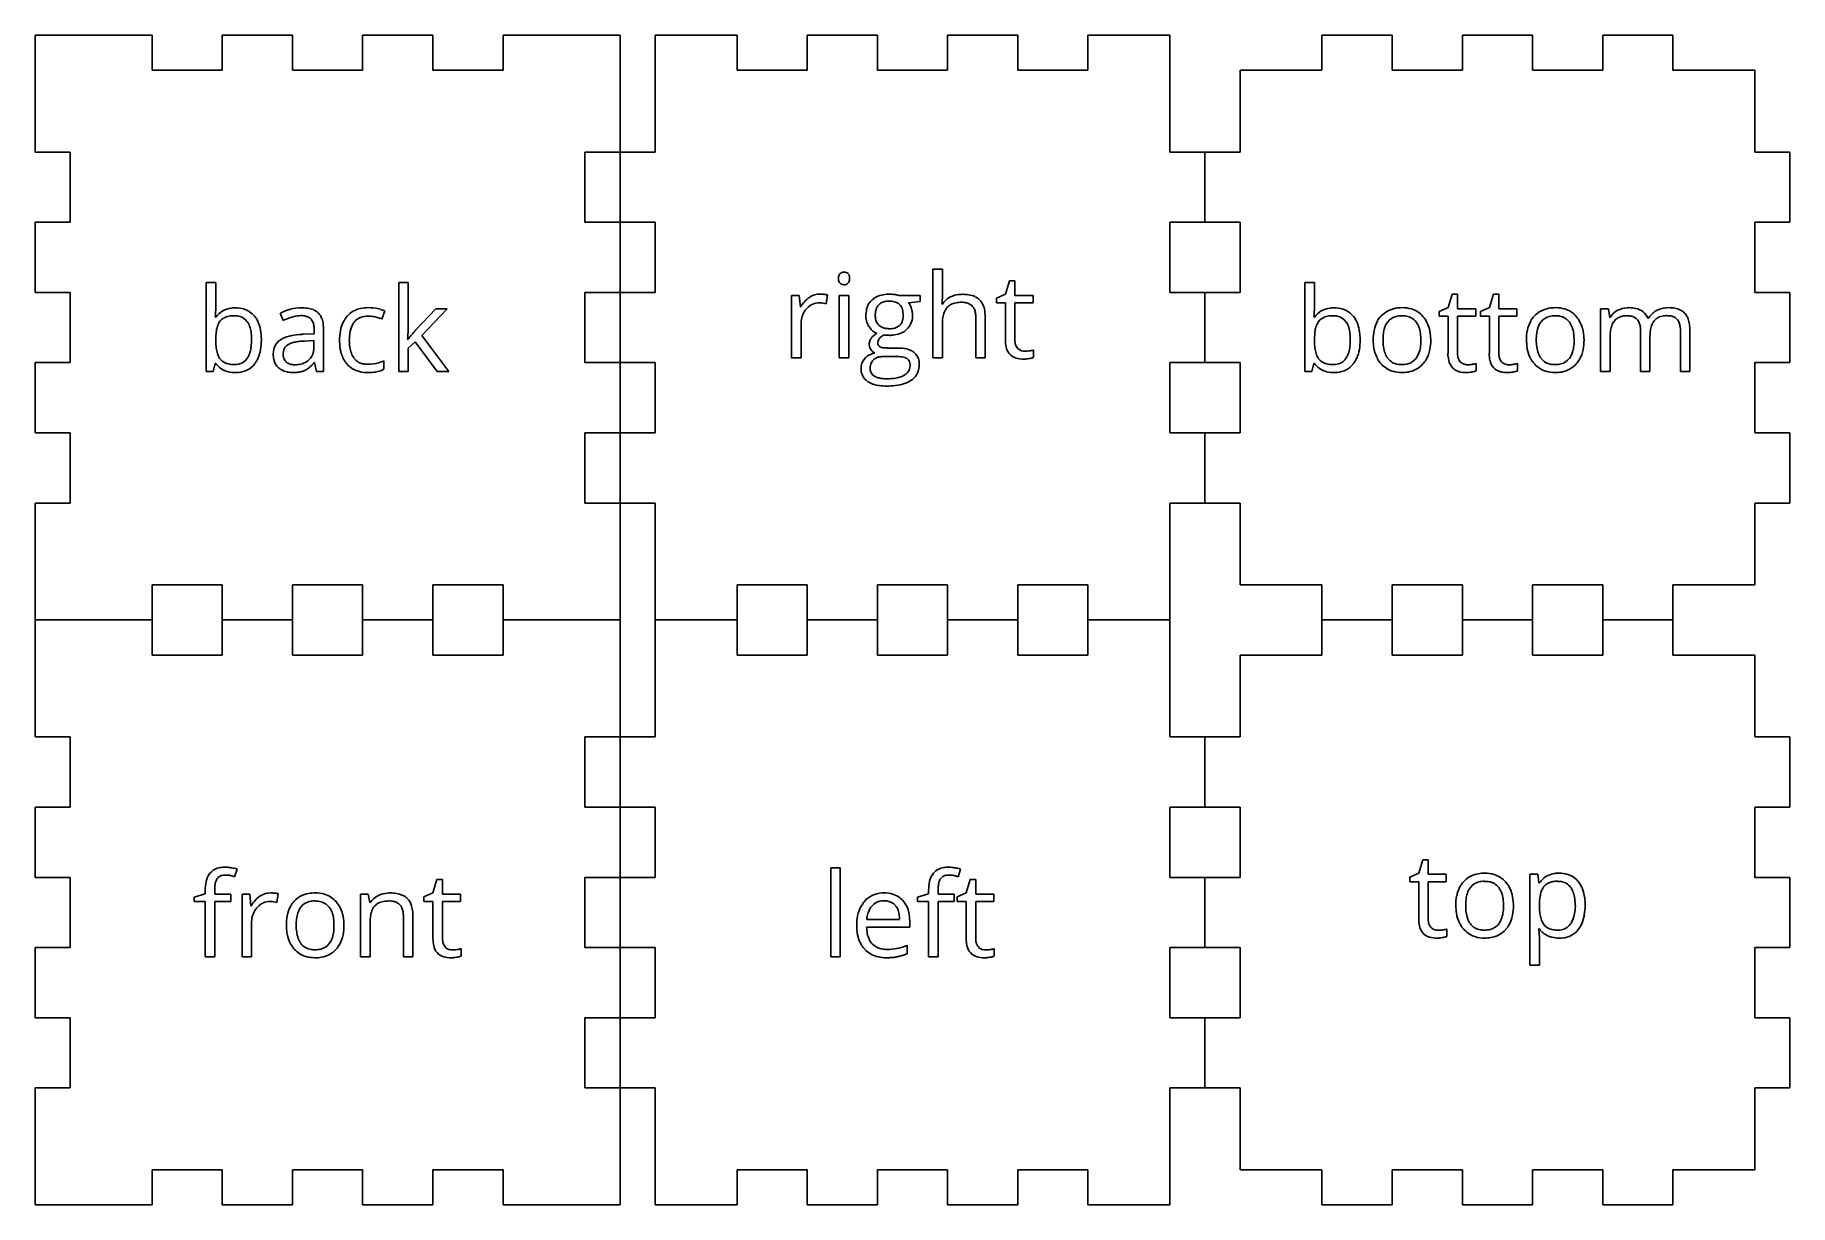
# Model space of a CAD drawing. Header units: millimetres. Extents: x 0 to 150, y 0 to 100.
import ezdxf

# ---------------------------------------------------------------- set-up
doc = ezdxf.new("R2010")
doc.units = ezdxf.units.MM

msp = doc.modelspace()

# ---------------------------------------------------------------- linework, layer by layer
at = {"layer": 'back_labelLayer'}
for p, q in [((14.63, 71.25), (14.63, 78.85)), ((14.63, 78.85), (15.44, 78.85)), ((15.44, 78.85), (15.44, 77)), ((31.08, 71.25), (31.08, 78.85)), ((31.08, 78.85), (31.88, 78.85)), ((31.88, 78.85), (31.88, 74.82)), ((32.52, 74.77), (34.25, 76.6)), ((35.21, 76.6), (33.05, 74.32)), ((34.25, 76.6), (35.21, 76.6)), ((15.41, 75.89), (15.44, 75.89)), ((21.21, 75.61), (20.96, 76.23)), ((29.89, 76.42), (29.64, 75.73)), ((22.95, 74.43), (23.86, 74.46)), ((23.84, 73.88), (23.03, 73.85)), ((23.84, 73.4), (23.84, 73.88)), ((23.86, 74.46), (23.86, 74.79)), ((24.65, 74.9), (24.65, 71.25)), ((31.85, 73.99), (31.88, 73.99)), ((32.5, 73.78), (31.88, 73.25)), ((34.38, 71.25), (32.5, 73.78)), ((33.05, 74.32), (35.37, 71.25)), ((23.89, 72.01), (23.85, 72.01)), ((24.05, 71.25), (23.89, 72.01)), ((29.81, 72.15), (29.81, 71.43)), ((31.88, 73.25), (31.88, 71.25)), ((15.21, 71.25), (14.63, 71.25)), ((15.39, 71.94), (15.21, 71.25)), ((15.44, 71.94), (15.39, 71.94)), ((24.65, 71.25), (24.05, 71.25)), ((31.88, 71.25), (31.08, 71.25)), ((35.37, 71.25), (34.38, 71.25))]:
    msp.add_line(p, q, dxfattribs=at)
for centre, radius, start, end in [((-1.45, 76.99), 16.9, 358.1123, 0.0484), ((16.96, 74.83), 1.84, 95.1835, 145.1109), ((17.12, 73.92), 2.77, 89.8743, 96.8146), ((17.15, 74.21), 2.48, 74.2393, 90.5624), ((17.31, 74.81), 1.85, 38.5631, 74.0671), ((22.74, 72.94), 3.74, 106.3569, 118.335), ((22.89, 72.45), 4.25, 104.5163, 106.5489), ((22.78, 72.94), 3.75, 90.0714, 104.6521), ((22.79, 73.27), 3.42, 81.568, 90.3249), ((22.99, 74.56), 2.12, 68.2273, 81.7494), ((23.27, 75.24), 1.38, 47.8683, 68.2934), ((28.24, 74.57), 2.1, 101.4913, 138.3134), ((28.49, 73.52), 3.18, 89.5892, 102.1788), ((28.51, 73.04), 3.66, 77.7703, 89.9475), ((28.44, 72.66), 4.05, 74.6796, 77.9579), ((28.82, 74.01), 2.64, 70.0946, 74.7386), ((3.25, 76.83), 12.19, 355.7239, 358.1259), ((5.36, 76.68), 10.08, 355.471, 355.6531), ((18.01, 74.32), 2.54, 160.8927, 171.2334), ((16.92, 74.71), 1.39, 143.3383, 161.256), ((16.66, 74.88), 1.08, 120.1403, 142.4249), ((16.82, 74.59), 1.41, 100.4469, 119.6701), ((16.99, 73.73), 2.28, 89.5731, 100.7324), ((17.02, 74.14), 1.87, 78.6781, 90.3749), ((17.18, 74.81), 1.18, 35.5409, 79.8011), ((17.05, 74.72), 1.34, 32.7033, 35.5244), ((16.68, 74.51), 1.76, 15.7779, 32.0151), ((16.89, 74.49), 2.39, 16.4709, 38.4075), ((15.68, 74.1), 3.66, 5.1338, 16.7974), ((23.59, 70.73), 5.43, 112.2122, 115.9641), ((23.06, 72.07), 3.98, 103.6226, 112.432), ((22.75, 73.38), 2.64, 90.4485, 103.7666), ((22.73, 74.02), 2, 83.6507, 90.1753), ((22.81, 74.69), 1.32, 70.5716, 83.9929), ((22.99, 75.16), 0.823, 42.7296, 71.038), ((22.91, 75.12), 0.905, 20.4094, 41.4479), ((22.41, 74.93), 1.44, 7.8273, 20.6042), ((21.53, 74.8), 2.33, 359.6934, 8.0036), ((23.31, 75.33), 1.28, 19.2331, 46.6741), ((22.57, 75.05), 2.08, 6.3379, 19.6815), ((21.46, 74.91), 3.19, 359.8027, 6.6584), ((28.94, 74.21), 2.89, 153.0875, 170.1051), ((28.35, 74.49), 2.23, 138.655, 152.6854), ((29.6, 74.11), 2.72, 160.1418, 175.1368), ((28.33, 74.61), 1.36, 114.4266, 161.6633), ((28.46, 74.18), 1.8, 88.7194, 112.5668), ((28.5, 74.18), 1.8, 87.6751, 89.9747), ((28.47, 73.66), 2.32, 81.691, 87.5079), ((28.32, 72.64), 3.35, 77.2999, 81.7345), ((28.12, 71.71), 4.31, 74.7801, 77.4498), ((28.31, 72.38), 3.61, 68.3294, 74.8832), ((29.17, 74.99), 1.6, 63.5034, 70.1862), ((29.34, 75.35), 1.21, 62.9282, 63.1884), ((21.69, 73.94), 6.25, 177.6177, 180.0425), ((20.8, 73.91), 5.36, 179.7763, 185.7075), ((19.81, 74.03), 4.36, 171.0668, 177.8457), ((15.52, 74.17), 2.97, 6.1648, 16.0396), ((13.72, 73.96), 4.79, 359.7681, 6.3095), ((13.86, 73.92), 4.64, 353.4935, 0.2206), ((14.59, 73.9), 4.75, 350.6563, 0.338), ((14.14, 73.94), 5.2, 359.8779, 5.4094), ((21.76, 72.79), 1.4, 115.4905, 182.3568), ((22.47, 71.5), 2.87, 101.3568, 117.0798), ((22.08, 72.81), 0.865, 120.9734, 172.418), ((22.29, 72.49), 1.24, 113.5887, 121.6805), ((22.59, 71.77), 2.02, 102.7995, 113.2433), ((23.03, 68.86), 5.56, 92.4696, 101.7065), ((22.96, 70.22), 3.61, 96.3546, 102.9953), ((23.23, 67.9), 5.95, 91.8564, 96.4479), ((23.19, 66.52), 7.92, 91.7165, 92.9096), ((30.5, 73.92), 4.47, 169.8979, 180.3689), ((30.93, 73.89), 4.9, 179.9388, 183.9816), ((29.61, 73.77), 3.58, 183.5913, 196.354), ((31.34, 73.91), 4.48, 174.531, 180.1549), ((30.79, 73.88), 3.93, 179.7042, 188.0743), ((5.53, 75.83), 26.38, 356.0329, 356.6442), ((-1.83, 76.33), 33.76, 356.0212, 356.0556), ((15.99, 75.22), 15.9, 356.6325, 357.4911), ((26.48, 74.83), 5.4, 358.274, 359.8927), ((22.28, 74.95), 9.61, 357.5042, 358.3307), ((35.8, 71.22), 4.8, 142.3233, 144.7076), ((38.36, 69.25), 8.03, 140.4331, 142.3365), ((41.69, 66.51), 12.34, 139.2799, 140.4703), ((45.54, 63.19), 17.42, 138.3417, 139.2877), ((18.69, 73.69), 3.24, 185.5925, 194.205), ((17.34, 73.34), 1.84, 193.943, 208.0218), ((16.79, 73.06), 1.22, 208.5536, 217.5606), ((16.74, 73.04), 1.18, 218.169, 253.8047), ((17.16, 73.01), 1.17, 286.0163, 326.8498), ((16.58, 73.4), 1.86, 326.7105, 343.6662), ((15.5, 73.73), 2.99, 343.4171, 353.6369), ((16.98, 73.31), 2.28, 321.3162, 335.5436), ((16.25, 73.62), 3.07, 335.8306, 350.8255), ((22.4, 72.71), 2.04, 179.5457, 192.6949), ((21.71, 72.54), 1.33, 192.0828, 227.4521), ((22.49, 72.72), 1.28, 171.2123, 180.2059), ((22.37, 72.71), 1.16, 179.5266, 192.7788), ((21.98, 72.62), 0.755, 192.3264, 222.058), ((21.95, 72.6), 0.722, 222.5804, 229.2549), ((22.05, 72.72), 0.882, 229.7837, 254.2724), ((22.4, 73.33), 1.49, 281.7121, 306.4594), ((22.47, 73.21), 1.35, 306.9881, 313.8558), ((22.46, 73.21), 1.36, 314.1892, 347.427), ((21.22, 74.09), 3.36, 314.7445, 321.7072), ((21.78, 73.38), 2.06, 346.9177, 0.2825), ((21.3, 73.4), 2.54, 359.8168, 0.0015), ((28.43, 73.41), 2.34, 196.0167, 221.1349), ((29.38, 73.67), 2.5, 187.9315, 200.3886), ((28.61, 73.39), 1.68, 200.4184, 216.6393), ((28.29, 73.16), 1.29, 216.9695, 261.3103), ((28.22, 76.02), 4.19, 286.046, 292.3654), ((16.9, 72.98), 1.8, 215.585, 245.8362), ((17.04, 73.3), 2.14, 245.9802, 255.5456), ((16.96, 73.72), 1.88, 253.1382, 266.8483), ((17.11, 73.61), 2.46, 255.7755, 270.3186), ((17.02, 74.44), 2.61, 266.3775, 270.051), ((17.04, 73.45), 1.62, 269.3869, 285.8631), ((17.13, 73.9), 2.75, 269.9225, 275.5482), ((17.26, 73.08), 1.92, 274.064, 321.4081), ((21.75, 72.6), 1.4, 227.7689, 237.805), ((21.87, 72.81), 1.64, 238.3273, 258.9184), ((22.04, 73.64), 2.49, 258.672, 270.4047), ((22.18, 73.16), 1.34, 253.9397, 266.4534), ((22.06, 74.8), 3.65, 269.954, 273.1491), ((22.22, 73.64), 1.82, 266.0783, 270.0589), ((22.24, 74.05), 2.23, 269.5792, 282.0414), ((22.12, 73.91), 2.76, 272.9335, 281.4139), ((22.3, 73.04), 1.87, 281.298, 293.7314), ((22.44, 72.69), 1.49, 294.3933, 304.7371), ((22.04, 73.26), 2.18, 304.8486, 314.853), ((28.19, 73.24), 2.05, 221.7976, 256.8021), ((28.44, 74.18), 3.03, 256.4243, 270.489), ((28.43, 73.82), 1.96, 260.136, 270.2692), ((28.43, 75.25), 3.39, 270.2658, 286.2891), ((28.46, 75.6), 4.44, 269.9655, 272.8643), ((28.53, 74.55), 3.4, 272.5981, 282.1878), ((28.77, 73.49), 2.31, 282.0344, 296.9454)]:
    msp.add_arc(centre, radius, start, end, dxfattribs=at)
at = {"layer": 'back_outsideCutPath'}
for p, q in [((0, 100), (0, 90)), ((4, 100), (0, 100)), ((10, 100), (4, 100)), ((10, 97), (10, 100)), ((22, 100), (16, 100)), ((16, 100), (16, 97)), ((22, 97), (22, 100)), ((34, 100), (28, 100)), ((28, 100), (28, 97)), ((34, 97), (34, 100)), ((50, 100), (40, 100)), ((40, 100), (40, 97)), ((50, 96), (50, 100)), ((16, 97), (10, 97)), ((28, 97), (22, 97)), ((40, 97), (34, 97)), ((50, 90), (50, 96)), ((0, 90), (3, 90)), ((3, 90), (3, 84)), ((47, 84), (47, 90)), ((47, 90), (53, 90)), ((50, 78), (50, 90)), ((3, 84), (0, 84)), ((0, 84), (0, 78)), ((47, 84), (53, 84)), ((0, 78), (3, 78)), ((3, 78), (3, 72)), ((47, 72), (47, 78)), ((47, 78), (53, 78)), ((50, 66), (50, 78)), ((3, 72), (0, 72)), ((0, 72), (0, 66)), ((47, 72), (53, 72)), ((0, 66), (3, 66)), ((3, 66), (3, 60)), ((47, 60), (47, 66)), ((47, 66), (53, 66)), ((3, 60), (0, 60)), ((0, 60), (0, 54)), ((47, 60), (53, 60)), ((10, 53), (16, 53)), ((22, 53), (28, 53)), ((34, 53), (40, 53))]:
    msp.add_line(p, q, dxfattribs=at)
at = {"layer": 'bottom_labelLayer'}
for p, q in [((108.55, 71.25), (108.55, 78.85)), ((108.55, 78.85), (109.36, 78.85)), ((109.36, 78.85), (109.36, 77)), ((120.01, 76.36), (120.78, 76.7)), ((120.78, 76.7), (121.12, 77.84)), ((121.12, 77.84), (121.59, 77.84)), ((121.59, 77.84), (121.59, 76.6)), ((121.59, 76.6), (123.14, 76.6)), ((123.14, 76.6), (123.14, 75.97)), ((123.54, 76.36), (124.31, 76.7)), ((124.31, 76.7), (124.65, 77.84)), ((124.65, 77.84), (125.12, 77.84)), ((125.12, 77.84), (125.12, 76.6)), ((125.12, 76.6), (126.67, 76.6)), ((126.67, 76.6), (126.67, 75.97)), ((133.82, 71.25), (133.82, 76.6)), ((133.82, 76.6), (134.48, 76.6)), ((134.48, 76.6), (134.61, 75.87)), ((109.32, 75.89), (109.36, 75.89)), ((120.01, 75.97), (120.01, 76.36)), ((120.78, 75.97), (120.01, 75.97)), ((120.78, 72.79), (120.78, 75.97)), ((123.14, 75.97), (121.59, 75.97)), ((121.59, 75.97), (121.59, 72.82)), ((123.54, 75.97), (123.54, 76.36)), ((124.31, 75.97), (123.54, 75.97)), ((124.31, 72.79), (124.31, 75.97)), ((126.67, 75.97), (125.12, 75.97)), ((125.12, 75.97), (125.12, 72.82)), ((134.61, 75.87), (134.65, 75.87)), ((137.87, 75.79), (137.91, 75.79)), ((134.63, 74.06), (134.63, 71.25)), ((137.23, 71.25), (137.23, 74.73)), ((138.04, 74.24), (138.04, 71.25)), ((140.64, 71.25), (140.64, 74.73)), ((141.45, 74.74), (141.45, 71.25)), ((109.13, 71.25), (108.55, 71.25)), ((109.3, 71.94), (109.13, 71.25)), ((109.36, 71.94), (109.3, 71.94)), ((123.18, 71.92), (123.18, 71.3)), ((126.71, 71.92), (126.71, 71.3)), ((134.63, 71.25), (133.82, 71.25)), ((138.04, 71.25), (137.23, 71.25)), ((141.45, 71.25), (140.64, 71.25))]:
    msp.add_line(p, q, dxfattribs=at)
for centre, radius, start, end in [((92.46, 76.99), 16.9, 358.1123, 0.0484), ((110.87, 74.83), 1.84, 95.1835, 145.1109), ((111.03, 73.92), 2.77, 89.8743, 96.8146), ((111.06, 74.21), 2.48, 74.2393, 90.5624), ((111.23, 74.81), 1.85, 38.5631, 74.0671), ((116.63, 74.53), 2.14, 99.1759, 137.9833), ((116.84, 73.55), 3.15, 89.7327, 100.076), ((116.88, 73.98), 2.72, 73.5223, 90.5692), ((117.04, 74.56), 2.12, 41.1446, 73.2134), ((129.73, 74.53), 2.14, 99.1759, 137.9833), ((129.94, 73.55), 3.15, 89.7327, 100.076), ((129.98, 73.98), 2.72, 73.5223, 90.5692), ((130.14, 74.56), 2.12, 41.1446, 73.2134), ((136.18, 74.77), 1.92, 93.8343, 117.5072), ((136.23, 74.38), 2.32, 89.9663, 94.2831), ((136.26, 74.05), 2.65, 77.5572, 90.5513), ((136.5, 75.1), 1.57, 52.7027, 78.0054), ((139.57, 74.64), 2.05, 95.8635, 117.9693), ((139.64, 74.14), 2.56, 89.9197, 96.2617), ((139.66, 73.88), 2.82, 79.9361, 90.3804), ((139.85, 74.9), 1.78, 62.9723, 80.1665), ((97.16, 76.83), 12.19, 355.7239, 358.1259), ((99.28, 76.68), 10.08, 355.471, 355.6531), ((111.92, 74.32), 2.54, 160.8927, 171.2334), ((110.84, 74.71), 1.39, 143.3383, 161.256), ((110.58, 74.88), 1.08, 120.1403, 142.4249), ((110.74, 74.59), 1.41, 100.4469, 119.6701), ((110.91, 73.73), 2.28, 89.5731, 100.7324), ((110.94, 74.14), 1.87, 78.6781, 90.3749), ((111.09, 74.81), 1.18, 35.5409, 79.8011), ((110.96, 74.72), 1.34, 32.7033, 35.5244), ((110.6, 74.51), 1.76, 15.7779, 32.0151), ((110.81, 74.49), 2.39, 16.4709, 38.4075), ((109.59, 74.1), 3.66, 5.1338, 16.7974), ((117.16, 74.24), 2.75, 150.7112, 169.4695), ((116.7, 74.48), 2.24, 138.1759, 150.2287), ((116.96, 74.48), 1.68, 142.9026, 162.375), ((116.65, 74.7), 1.29, 103.4685, 142.3119), ((116.81, 74.08), 1.93, 89.4806, 103.8805), ((116.84, 73.97), 2.04, 79.3454, 90.3175), ((116.99, 74.66), 1.33, 37.9577, 80.4006), ((116.72, 74.47), 1.67, 20.0257, 37.4351), ((115.89, 74.16), 2.55, 7.744, 20.069), ((116.73, 74.29), 2.52, 13.5014, 41.0703), ((130.26, 74.24), 2.75, 150.7112, 169.4695), ((129.8, 74.48), 2.24, 138.1759, 150.2287), ((130.06, 74.48), 1.68, 142.9026, 162.375), ((129.75, 74.7), 1.29, 103.4685, 142.3119), ((129.91, 74.08), 1.93, 89.4806, 103.8805), ((129.94, 73.97), 2.04, 79.3454, 90.3175), ((130.09, 74.66), 1.33, 37.9577, 80.4006), ((129.82, 74.47), 1.67, 20.0257, 37.4351), ((128.99, 74.16), 2.55, 7.744, 20.069), ((129.83, 74.29), 2.52, 13.5014, 41.0703), ((136.02, 75.06), 1.59, 117.121, 149.5424), ((137.06, 74.39), 2.41, 161.0234, 171.4469), ((136.07, 74.74), 1.36, 143.077, 161.3913), ((135.82, 74.9), 1.06, 123.702, 142.3022), ((135.93, 74.72), 1.27, 101.1546, 123.0655), ((136.08, 74), 2.01, 89.5573, 101.4832), ((136.1, 74.11), 1.9, 85.5238, 90.0794), ((136.15, 74.66), 1.34, 72.3601, 85.9562), ((136.31, 75.13), 0.85, 41.0611, 72.8994), ((136.2, 75.06), 0.98, 20.7071, 40.0217), ((135.72, 74.87), 1.5, 7.9864, 20.795), ((134.84, 74.74), 2.39, 359.6948, 8.1472), ((136.59, 75.27), 1.38, 22.2098, 51.4971), ((139.38, 74.95), 1.69, 119.4042, 150.1829), ((140.25, 74.44), 2.2, 160.8732, 172.5272), ((139.44, 74.73), 1.34, 140.9765, 161.17), ((139.22, 74.89), 1.07, 122.3597, 140.2884), ((139.57, 74.66), 2.03, 118.2582, 120.063), ((139.34, 74.68), 1.32, 101.0032, 121.784), ((139.5, 73.93), 2.09, 89.5621, 101.2962), ((139.52, 74.13), 1.88, 85.8144, 90.0685), ((139.57, 74.66), 1.35, 72.6396, 86.2568), ((139.72, 75.13), 0.853, 41.0408, 73.1793), ((139.62, 75.06), 0.98, 20.7071, 40.0217), ((139.13, 74.87), 1.5, 7.9864, 20.795), ((138.25, 74.74), 2.39, 359.6948, 8.1472), ((140.04, 75.3), 1.34, 44.229, 62.6229), ((139.98, 75.28), 1.4, 19.5612, 43.3161), ((139.14, 74.96), 2.3, 7.5042, 19.9646), ((137.73, 74.76), 3.72, 359.7107, 7.6907), ((115.61, 73.94), 6.25, 177.6177, 180.0425), ((114.72, 73.91), 5.36, 179.7763, 185.7075), ((113.73, 74.03), 4.36, 171.0668, 177.8457), ((109.44, 74.17), 2.97, 6.1648, 16.0396), ((107.63, 73.96), 4.79, 359.7681, 6.3095), ((107.78, 73.92), 4.64, 353.4935, 0.2206), ((108.51, 73.9), 4.75, 350.6563, 0.338), ((108.06, 73.94), 5.2, 359.8779, 5.4094), ((118.59, 73.96), 4.21, 169.2443, 180.3881), ((118.43, 73.91), 4.05, 179.7745, 189.0933), ((119.5, 73.95), 4.28, 173.0086, 180.2464), ((119.32, 73.91), 4.1, 179.706, 187.9161), ((117.95, 74.15), 2.72, 162.0653, 173.1675), ((114.41, 73.95), 4.04, 359.7076, 7.8973), ((114.19, 73.92), 4.27, 353.5363, 0.2014), ((115.55, 73.99), 3.74, 1.1277, 13.88), ((115.11, 73.9), 4.19, 349.1762, 0.3863), ((114.54, 73.93), 4.76, 359.9918, 1.5421), ((131.69, 73.96), 4.21, 169.2443, 180.3881), ((131.54, 73.91), 4.05, 179.7745, 189.0933), ((132.6, 73.95), 4.28, 173.0086, 180.2464), ((132.42, 73.91), 4.1, 179.706, 187.9161), ((131.06, 74.15), 2.72, 162.0653, 173.1675), ((127.51, 73.95), 4.04, 359.7076, 7.8973), ((127.29, 73.92), 4.27, 353.5363, 0.2014), ((128.66, 73.99), 3.74, 1.1277, 13.88), ((128.21, 73.9), 4.19, 349.1762, 0.3863), ((127.64, 73.93), 4.76, 359.9918, 1.5421), ((138.7, 74.13), 4.07, 171.3042, 178.3501), ((140.27, 74.06), 5.64, 178.0976, 180.0254), ((141.6, 74.26), 3.56, 172.3776, 180.183), ((142.59, 74.24), 4.55, 179.8939, 179.9987), ((112.61, 73.69), 3.24, 185.5925, 194.205), ((111.25, 73.34), 1.84, 193.943, 208.0218), ((110.71, 73.06), 1.22, 208.5536, 217.5606), ((110.66, 73.04), 1.18, 218.169, 253.8047), ((111.08, 73.01), 1.17, 286.0163, 326.8498), ((110.5, 73.4), 1.86, 326.7105, 343.6662), ((109.42, 73.73), 2.99, 343.4171, 353.6369), ((110.89, 73.31), 2.28, 321.3162, 335.5436), ((110.17, 73.62), 3.07, 335.8306, 350.8255), ((117.39, 73.74), 3, 188.9102, 205.3171), ((117.08, 73.61), 2.66, 205.656, 208.446), ((116.68, 73.36), 2.19, 207.7947, 238.6758), ((117.82, 73.69), 2.58, 187.7639, 200.0977), ((116.99, 73.39), 1.7, 200.0846, 216.9132), ((116.69, 73.17), 1.33, 217.301, 261.7099), ((117, 73.16), 1.31, 284.5662, 322.6334), ((116.65, 73.41), 1.74, 323.009, 342.639), ((115.66, 73.74), 2.79, 342.3616, 353.7538), ((116.95, 73.4), 2.26, 318.144, 329.7566), ((116.52, 73.62), 2.75, 330.2507, 349.4117), ((123.32, 72.76), 2.55, 179.3551, 192.8478), ((122.05, 72.41), 1.23, 190.3818, 253.8772), ((123.22, 72.81), 1.63, 179.6416, 189.7506), ((122.64, 72.71), 1.05, 189.5479, 205.7874), ((122.41, 72.6), 0.786, 206.1295, 221.4084), ((122.38, 72.58), 0.753, 221.5949, 262.3505), ((126.85, 72.76), 2.55, 179.3551, 192.8478), ((125.58, 72.41), 1.23, 190.3818, 253.8772), ((126.75, 72.81), 1.63, 179.6416, 189.7506), ((126.17, 72.71), 1.05, 189.5479, 205.7874), ((125.94, 72.6), 0.786, 206.1295, 221.4084), ((125.91, 72.58), 0.753, 221.5949, 262.3505), ((130.49, 73.74), 3, 188.9102, 205.3171), ((130.18, 73.61), 2.66, 205.656, 208.446), ((129.78, 73.36), 2.19, 207.7947, 238.6758), ((130.92, 73.69), 2.58, 187.7639, 200.0977), ((130.09, 73.39), 1.7, 200.0846, 216.9132), ((129.79, 73.17), 1.33, 217.301, 261.7099), ((130.1, 73.16), 1.31, 284.5662, 322.6334), ((129.76, 73.41), 1.74, 323.009, 342.639), ((128.76, 73.74), 2.79, 342.3616, 353.7538), ((130.05, 73.4), 2.26, 318.144, 329.7566), ((129.62, 73.62), 2.75, 330.2507, 349.4117), ((110.82, 72.98), 1.8, 215.585, 245.8362), ((110.96, 73.3), 2.14, 245.9802, 255.5456), ((110.88, 73.72), 1.88, 253.1382, 266.8483), ((111.03, 73.61), 2.46, 255.7755, 270.3186), ((110.94, 74.44), 2.61, 266.3775, 270.051), ((110.96, 73.45), 1.62, 269.3869, 285.8631), ((111.04, 73.9), 2.75, 269.9225, 275.5482), ((111.17, 73.08), 1.92, 274.064, 321.4081), ((116.71, 73.42), 2.26, 238.8115, 253.2429), ((116.8, 73.76), 2.6, 253.5437, 270.4183), ((116.83, 73.84), 2.01, 260.5033, 270.2476), ((116.83, 74.3), 3.15, 269.7503, 279.8034), ((116.85, 73.71), 1.88, 269.4482, 284.7256), ((117.03, 73.33), 2.16, 278.8959, 317.9979), ((122.3, 73.27), 2.12, 253.7848, 270.8853), ((122.44, 72.9), 1.08, 261.3266, 270.1914), ((122.33, 73.23), 2.08, 270.0036, 270.76), ((122.32, 73.68), 2.53, 270.8933, 275.5483), ((122.45, 74.48), 2.66, 269.8804, 278.3028), ((122.22, 74.66), 3.51, 275.5261, 279.2939), ((122.31, 74.19), 3.03, 279.1866, 280.1141), ((122.48, 74.28), 2.45, 278.4152, 279.0078), ((122.44, 73.45), 2.28, 280.007, 283.3735), ((122.18, 76.18), 4.38, 278.959, 280.5104), ((122.65, 72.6), 1.41, 283.307, 288.1197), ((122.46, 74.66), 2.83, 280.4847, 282.6268), ((122.71, 73.55), 1.69, 282.5878, 285.5794), ((122.84, 72.02), 0.797, 287.989, 295.3048), ((122.84, 73.09), 1.22, 285.7236, 286.2565), ((125.83, 73.27), 2.12, 253.7848, 270.8853), ((125.97, 72.9), 1.08, 261.3266, 270.1914), ((125.86, 73.23), 2.08, 270.0036, 270.76), ((125.85, 73.68), 2.53, 270.8933, 275.5483), ((125.98, 74.48), 2.66, 269.8804, 278.3028), ((125.75, 74.66), 3.51, 275.5261, 279.2939), ((125.84, 74.19), 3.03, 279.1866, 280.1141), ((126.01, 74.28), 2.45, 278.4152, 279.0078), ((125.97, 73.45), 2.28, 280.007, 283.3735), ((125.71, 76.18), 4.38, 278.959, 280.5104), ((126.18, 72.6), 1.41, 283.307, 288.1197), ((125.99, 74.66), 2.83, 280.4847, 282.6268), ((126.24, 73.55), 1.69, 282.5878, 285.5794), ((126.37, 72.02), 0.797, 287.989, 295.3048), ((126.37, 73.09), 1.22, 285.7236, 286.2565), ((129.81, 73.42), 2.26, 238.8115, 253.2429), ((129.9, 73.76), 2.6, 253.5437, 270.4183), ((129.93, 73.84), 2.01, 260.5033, 270.2476), ((129.93, 74.3), 3.15, 269.7503, 279.8034), ((129.95, 73.71), 1.88, 269.4482, 284.7256), ((130.13, 73.33), 2.16, 278.8959, 317.9979)]:
    msp.add_arc(centre, radius, start, end, dxfattribs=at)
at = {"layer": 'bottom_outsideCutPath'}
for p, q in [((116, 100), (110, 100)), ((110, 100), (110, 97)), ((116, 97), (116, 100)), ((128, 100), (122, 100)), ((122, 100), (122, 97)), ((128, 97), (128, 100)), ((140, 100), (134, 100)), ((134, 100), (134, 97)), ((140, 97), (140, 100)), ((103, 97), (103, 90)), ((104, 97), (103, 97)), ((110, 97), (104, 97)), ((122, 97), (116, 97)), ((134, 97), (128, 97)), ((147, 97), (140, 97)), ((147, 96), (147, 97)), ((147, 90), (147, 96)), ((150, 90), (147, 90)), ((150, 84), (150, 90)), ((103, 84), (103, 78)), ((147, 78), (147, 84)), ((147, 84), (150, 84)), ((150, 78), (147, 78)), ((150, 72), (150, 78)), ((103, 72), (103, 66)), ((147, 66), (147, 72)), ((147, 72), (150, 72)), ((150, 66), (147, 66)), ((150, 60), (150, 66)), ((103, 60), (103, 54)), ((147, 53), (147, 60)), ((147, 60), (150, 60)), ((103, 54), (103, 53)), ((103, 53), (110, 53)), ((116, 53), (122, 53)), ((128, 53), (134, 53)), ((140, 53), (146, 53)), ((146, 53), (147, 53))]:
    msp.add_line(p, q, dxfattribs=at)
at = {"layer": 'front_labelLayer'}
for p, q in [((17.26, 28.7), (17.05, 28.05)), ((34.01, 26.67), (34.35, 27.82)), ((34.35, 27.82), (34.82, 27.82)), ((34.82, 27.82), (34.82, 26.57)), ((13.59, 26.31), (14.54, 26.6)), ((13.59, 25.94), (13.59, 26.31)), ((14.54, 25.94), (13.59, 25.94)), ((14.54, 26.6), (14.54, 26.9)), ((14.54, 21.22), (14.54, 25.94)), ((15.35, 26.92), (15.35, 26.57)), ((15.35, 26.57), (16.72, 26.57)), ((16.72, 25.94), (15.35, 25.94)), ((15.35, 25.94), (15.35, 21.22)), ((16.72, 26.57), (16.72, 25.94)), ((17.69, 21.22), (17.69, 26.57)), ((17.69, 26.57), (18.36, 26.57)), ((18.36, 26.57), (18.45, 25.58)), ((18.45, 25.58), (18.49, 25.58)), ((20.77, 26.61), (20.66, 25.86)), ((27.81, 21.22), (27.81, 26.57)), ((27.81, 26.57), (28.47, 26.57)), ((28.47, 26.57), (28.61, 25.84)), ((28.61, 25.84), (28.65, 25.84)), ((33.24, 26.34), (34.01, 26.67)), ((33.24, 25.94), (33.24, 26.34)), ((34.01, 25.94), (33.24, 25.94)), ((34.01, 22.76), (34.01, 25.94)), ((34.82, 26.57), (36.37, 26.57)), ((36.37, 25.94), (34.82, 25.94)), ((34.82, 25.94), (34.82, 22.8)), ((36.37, 26.57), (36.37, 25.94)), ((18.5, 24.09), (18.5, 21.22)), ((28.63, 24.03), (28.63, 21.22)), ((31.48, 21.22), (31.48, 24.69)), ((32.29, 24.71), (32.29, 21.22)), ((15.35, 21.22), (14.54, 21.22)), ((18.5, 21.22), (17.69, 21.22)), ((28.63, 21.22), (27.81, 21.22)), ((32.29, 21.22), (31.48, 21.22)), ((36.41, 21.89), (36.41, 21.27))]:
    msp.add_line(p, q, dxfattribs=at)
for centre, radius, start, end in [((16.03, 27.43), 1.42, 98.2551, 139.6203), ((16.25, 26.41), 2.46, 89.6697, 99.9315), ((16.25, 26.26), 2.61, 81.5641, 89.7017), ((16.07, 24.98), 3.9, 75.974, 81.6564), ((15.76, 23.68), 5.25, 73.2964, 76.0947), ((17.83, 26.94), 3.29, 167.5776, 180.6587), ((16.28, 27.3), 1.7, 141.7434, 168.2322), ((19.18, 26.92), 3.83, 178.1974, 180.0232), ((18.13, 26.97), 2.78, 171.6527, 178.4384), ((17.02, 27.13), 1.66, 161.8438, 171.7847), ((16.34, 27.36), 0.938, 145.0689, 162.1801), ((16.14, 27.49), 0.702, 102.7678, 144.3381), ((16.24, 27.11), 1.09, 89.4859, 103.4198), ((16.25, 26.46), 1.74, 83.0761, 89.7926), ((16.14, 25.61), 2.61, 76.5183, 83.0217), ((15.83, 24.31), 3.94, 71.9613, 76.5919), ((20.88, 24.24), 2.74, 139.4139, 150.6033), ((20.39, 24.66), 2.09, 124.2321, 139.4161), ((20.07, 24.53), 1.4, 89.6335, 137.0881), ((20.13, 25.06), 1.62, 89.6797, 124.4406), ((20.07, 24.03), 1.9, 87.3437, 89.966), ((20.14, 22.95), 3.72, 84.9923, 90.1281), ((20.04, 23.45), 2.49, 81.5885, 87.1916), ((19.89, 22.37), 3.57, 77.4454, 81.636), ((20.23, 23.95), 2.72, 78.4892, 85.0266), ((24.26, 24.21), 2.75, 150.7112, 169.4695), ((23.8, 24.45), 2.24, 138.1759, 150.2287), ((23.72, 24.51), 2.14, 99.1759, 137.9833), ((23.74, 24.67), 1.29, 103.4685, 142.3119), ((23.93, 23.52), 3.15, 89.7327, 100.076), ((23.91, 24.06), 1.93, 89.4806, 103.8805), ((23.93, 23.94), 2.04, 79.3454, 90.3175), ((23.97, 23.95), 2.72, 73.5223, 90.5692), ((24.09, 24.63), 1.33, 37.9577, 80.4006), ((24.13, 24.53), 2.12, 41.1446, 73.2134), ((23.83, 24.27), 2.52, 13.5014, 41.0703), ((30.03, 24.96), 1.64, 116.9443, 147.6526), ((30.03, 24.68), 1.33, 140.1519, 160.3146), ((29.88, 24.78), 1.14, 118.5439, 139.1927), ((30.2, 24.68), 1.97, 115.8074, 117.6066), ((30.29, 24.47), 2.19, 94.3227, 115.5454), ((30.06, 24.44), 1.53, 100.1176, 118.1602), ((30.23, 23.53), 2.45, 89.5933, 100.3718), ((30.34, 24.02), 2.65, 89.9578, 94.7109), ((30.25, 23.84), 2.15, 84.0198, 90.1511), ((30.36, 23.47), 3.2, 80.5585, 90.3538), ((30.33, 24.53), 1.45, 71.0828, 84.3691), ((30.52, 25.03), 0.914, 43.3791, 71.5386), ((30.56, 24.63), 2.02, 65.1094, 80.7638), ((30.47, 25.01), 0.964, 22.7025, 42.3419), ((30.8, 25.15), 1.46, 46.5584, 64.8782), ((30.82, 25.2), 1.4, 19.3849, 45.5997), ((30, 24.9), 2.27, 6.9634, 19.8364), ((20.96, 24.1), 2.46, 173.6907, 180.0883), ((20.36, 24.19), 1.85, 138.9576, 174.5422), ((20.41, 24.14), 1.92, 135.621, 138.8376), ((25.69, 23.93), 4.21, 169.2443, 180.3881), ((26.6, 23.92), 4.28, 173.0086, 180.2464), ((25.05, 24.12), 2.72, 162.0653, 173.1675), ((24.06, 24.45), 1.68, 142.9026, 162.375), ((23.82, 24.44), 1.67, 20.0257, 37.4351), ((22.99, 24.14), 2.55, 7.744, 20.069), ((21.51, 23.92), 4.04, 359.7076, 7.8973), ((22.65, 23.96), 3.74, 1.1277, 13.88), ((21.64, 23.9), 4.76, 359.9918, 1.5421), ((32.46, 24.09), 3.83, 171.1766, 178.3217), ((33.82, 24.03), 5.19, 178.0811, 180.0237), ((30.95, 24.34), 2.31, 159.9534, 171.3802), ((30.04, 24.83), 1.43, 8.4931, 22.658), ((29.19, 24.7), 2.29, 359.6714, 8.6878), ((28.75, 24.73), 3.54, 359.7632, 7.2115), ((25.53, 23.89), 4.05, 179.7745, 189.0933), ((24.49, 23.71), 3, 188.9102, 205.3171), ((26.42, 23.88), 4.1, 179.706, 187.9161), ((24.92, 23.67), 2.58, 187.7639, 200.0977), ((24.09, 23.36), 1.7, 200.0846, 216.9132), ((23.75, 23.39), 1.74, 323.009, 342.639), ((22.76, 23.71), 2.79, 342.3616, 353.7538), ((21.28, 23.89), 4.27, 353.5363, 0.2014), ((23.62, 23.59), 2.75, 330.2507, 349.4117), ((22.21, 23.88), 4.19, 349.1762, 0.3863), ((36.56, 22.73), 2.55, 179.3551, 192.8478), ((36.45, 22.79), 1.63, 179.6416, 189.7506), ((35.88, 22.68), 1.05, 189.5479, 205.7874), ((24.18, 23.58), 2.66, 205.656, 208.446), ((23.78, 23.34), 2.19, 207.7947, 238.6758), ((23.81, 23.39), 2.26, 238.8115, 253.2429), ((23.78, 23.15), 1.33, 217.301, 261.7099), ((23.89, 23.73), 2.6, 253.5437, 270.4183), ((23.92, 23.82), 2.01, 260.5033, 270.2476), ((23.93, 24.27), 3.15, 269.7503, 279.8034), ((23.95, 23.69), 1.88, 269.4482, 284.7256), ((24.1, 23.13), 1.31, 284.5662, 322.6334), ((24.13, 23.31), 2.16, 278.8959, 317.9979), ((24.05, 23.37), 2.26, 318.144, 329.7566), ((35.28, 22.39), 1.23, 190.3818, 253.8772), ((35.64, 22.57), 0.786, 206.1295, 221.4084), ((35.53, 23.24), 2.12, 253.7848, 270.8853), ((35.61, 22.55), 0.753, 221.5949, 262.3505), ((35.68, 22.88), 1.08, 261.3266, 270.1914), ((35.56, 23.21), 2.08, 270.0036, 270.76), ((35.55, 23.65), 2.53, 270.8933, 275.5483), ((35.69, 24.46), 2.66, 269.8804, 278.3028), ((35.46, 24.63), 3.51, 275.5261, 279.2939), ((35.54, 24.16), 3.03, 279.1866, 280.1141), ((35.71, 24.25), 2.45, 278.4152, 279.0078), ((35.68, 23.42), 2.28, 280.007, 283.3735), ((35.41, 26.16), 4.38, 278.959, 280.5104), ((35.7, 24.63), 2.83, 280.4847, 282.6268), ((35.88, 22.57), 1.41, 283.307, 288.1197), ((35.95, 23.52), 1.69, 282.5878, 285.5794), ((36.07, 21.99), 0.797, 287.989, 295.3048), ((36.07, 23.06), 1.22, 285.7236, 286.2565)]:
    msp.add_arc(centre, radius, start, end, dxfattribs=at)
at = {"layer": 'front_outsideCutPath'}
for p, q in [((50, 46), (50, 66)), ((0, 40), (0, 54)), ((10, 47), (10, 53)), ((16, 47), (16, 53)), ((22, 47), (22, 53)), ((28, 47), (28, 53)), ((34, 47), (34, 53)), ((40, 47), (40, 53)), ((0, 50), (10, 50)), ((4, 50), (0, 50)), ((16, 50), (22, 50)), ((28, 50), (34, 50)), ((40, 50), (50, 50)), ((16, 47), (10, 47)), ((28, 47), (22, 47)), ((40, 47), (34, 47)), ((50, 40), (50, 46)), ((0, 40), (3, 40)), ((3, 40), (3, 34)), ((47, 34), (47, 40)), ((47, 40), (53, 40)), ((50, 28), (50, 40)), ((3, 34), (0, 34)), ((0, 34), (0, 28)), ((47, 34), (53, 34)), ((0, 28), (3, 28)), ((3, 28), (3, 22)), ((47, 22), (47, 28)), ((47, 28), (53, 28)), ((50, 16), (50, 28)), ((3, 22), (0, 22)), ((0, 22), (0, 16)), ((47, 22), (53, 22)), ((0, 16), (3, 16)), ((3, 16), (3, 10)), ((47, 10), (47, 16)), ((47, 16), (53, 16)), ((50, 0), (50, 16)), ((3, 10), (0, 10)), ((0, 10), (0, 4)), ((47, 10), (53, 10)), ((0, 4), (0, 0)), ((10, 0), (10, 3)), ((10, 3), (16, 3)), ((16, 3), (16, 0)), ((22, 0), (22, 3)), ((22, 3), (28, 3)), ((28, 3), (28, 0)), ((34, 0), (34, 3)), ((34, 3), (40, 3)), ((40, 3), (40, 0)), ((0, 0), (10, 0)), ((16, 0), (22, 0)), ((28, 0), (34, 0)), ((40, 0), (46, 0)), ((46, 0), (50, 0))]:
    msp.add_line(p, q, dxfattribs=at)
at = {"layer": 'left_labelLayer'}
for p, q in [((68.01, 21.22), (68.01, 28.82)), ((68.01, 28.82), (68.82, 28.82)), ((68.82, 28.82), (68.82, 21.22)), ((79.1, 28.7), (78.89, 28.05)), ((79.59, 26.67), (79.93, 27.82)), ((79.93, 27.82), (80.4, 27.82)), ((80.4, 27.82), (80.4, 26.57)), ((75.43, 26.31), (76.38, 26.6)), ((75.43, 25.94), (75.43, 26.31)), ((76.38, 25.94), (75.43, 25.94)), ((76.38, 26.6), (76.38, 26.9)), ((76.38, 21.22), (76.38, 25.94)), ((77.19, 26.92), (77.19, 26.57)), ((77.19, 26.57), (78.56, 26.57)), ((78.56, 25.94), (77.19, 25.94)), ((77.19, 25.94), (77.19, 21.22)), ((78.56, 26.57), (78.56, 25.94)), ((78.83, 26.34), (79.59, 26.67)), ((78.83, 25.94), (78.83, 26.34)), ((79.59, 25.94), (78.83, 25.94)), ((79.59, 22.76), (79.59, 25.94)), ((80.4, 26.57), (81.96, 26.57)), ((81.96, 25.94), (80.4, 25.94)), ((80.4, 25.94), (80.4, 22.8)), ((81.96, 26.57), (81.96, 25.94)), ((71.1, 24.41), (73.89, 24.41)), ((74.76, 24.27), (74.76, 23.75)), ((74.76, 23.75), (71.08, 23.75)), ((68.82, 21.22), (68.01, 21.22)), ((74.53, 22.19), (74.53, 21.47)), ((77.19, 21.22), (76.38, 21.22)), ((81.99, 21.89), (81.99, 21.27))]:
    msp.add_line(p, q, dxfattribs=at)
for centre, radius, start, end in [((77.87, 27.43), 1.42, 98.2551, 139.6203), ((78.09, 26.41), 2.46, 89.6697, 99.9315), ((78.09, 26.26), 2.61, 81.5641, 89.7017), ((77.91, 24.98), 3.9, 75.974, 81.6564), ((77.6, 23.68), 5.25, 73.2964, 76.0947), ((79.67, 26.94), 3.29, 167.5776, 180.6587), ((78.12, 27.3), 1.7, 141.7434, 168.2322), ((81.02, 26.92), 3.83, 178.1974, 180.0232), ((79.97, 26.97), 2.78, 171.6527, 178.4384), ((78.86, 27.13), 1.66, 161.8438, 171.7847), ((78.18, 27.36), 0.938, 145.0689, 162.1801), ((77.98, 27.49), 0.702, 102.7678, 144.3381), ((78.08, 27.11), 1.09, 89.4859, 103.4198), ((78.09, 26.46), 1.74, 83.0761, 89.7926), ((77.98, 25.61), 2.61, 76.5183, 83.0217), ((77.68, 24.31), 3.94, 71.9613, 76.5919), ((73.1, 24.17), 2.84, 149.4071, 169.1854), ((72.72, 24.37), 2.4, 140.1056, 148.9067), ((72.48, 24.59), 2.08, 92.4763, 140.5386), ((72.74, 24.5), 1.6, 138.0995, 160.5866), ((72.46, 24.75), 1.23, 106.4657, 137.9177), ((72.56, 24.4), 1.6, 89.4423, 106.2089), ((72.58, 23.81), 2.87, 89.9638, 93.9176), ((72.58, 24.33), 1.67, 79.6468, 90.291), ((72.61, 24.2), 2.47, 74.2126, 90.545), ((72.7, 24.87), 1.11, 40.0823, 80.6243), ((72.76, 24.77), 1.88, 41.2065, 74.0233), ((72.59, 24.78), 1.25, 23.4821, 39.7072), ((72.47, 24.52), 2.27, 11.5994, 41.1496), ((74.49, 23.88), 4.26, 168.9539, 180.3844), ((74.15, 24.13), 3.06, 172.1545, 174.7616), ((73.45, 24.24), 2.36, 160.3353, 172.5316), ((72.12, 24.59), 1.76, 8.7342, 23.2772), ((71.13, 24.43), 2.76, 359.6745, 8.9225), ((71.46, 24.29), 3.3, 359.6148, 12.0336), ((74.87, 23.85), 4.63, 179.9887, 181.7992), ((73.83, 23.79), 3.59, 181.3574, 194.492), ((72.67, 23.48), 2.39, 194.0877, 223.0538), ((74.33, 23.82), 3.25, 181.1447, 190.8007), ((73.18, 23.59), 2.08, 190.6006, 206.0275), ((72.67, 23.35), 1.52, 206.2951, 222.5558), ((82.14, 22.73), 2.55, 179.3551, 192.8478), ((82.03, 22.79), 1.63, 179.6416, 189.7506), ((81.46, 22.68), 1.05, 189.5479, 205.7874), ((72.54, 23.38), 2.23, 223.5466, 256.1957), ((72.63, 23.33), 1.47, 223.0645, 258.1401), ((72.77, 24.28), 3.15, 256.0088, 270.4848), ((72.81, 24.07), 2.23, 257.5312, 270.4319), ((72.8, 27.73), 6.6, 269.967, 271.9931), ((72.81, 26.11), 4.28, 270.1984, 292.209), ((72.86, 26.14), 5.01, 271.912, 275.9727), ((73.03, 24.54), 3.4, 275.9054, 281.6604), ((72.95, 24.85), 3.72, 281.9936, 287.8851), ((72.59, 25.94), 4.87, 287.9023, 293.4862), ((72.6, 26.7), 4.9, 291.8255, 293.1615), ((80.86, 22.39), 1.23, 190.3818, 253.8772), ((81.22, 22.57), 0.786, 206.1295, 221.4084), ((81.11, 23.24), 2.12, 253.7848, 270.8853), ((81.2, 22.55), 0.753, 221.5949, 262.3505), ((81.26, 22.88), 1.08, 261.3266, 270.1914), ((81.14, 23.21), 2.08, 270.0036, 270.76), ((81.13, 23.65), 2.53, 270.8933, 275.5483), ((81.27, 24.46), 2.66, 269.8804, 278.3028), ((81.04, 24.63), 3.51, 275.5261, 279.2939), ((81.12, 24.16), 3.03, 279.1866, 280.1141), ((81.29, 24.25), 2.45, 278.4152, 279.0078), ((81.26, 23.42), 2.28, 280.007, 283.3735), ((80.99, 26.16), 4.38, 278.959, 280.5104), ((81.28, 24.63), 2.83, 280.4847, 282.6268), ((81.46, 22.57), 1.41, 283.307, 288.1197), ((81.53, 23.52), 1.69, 282.5878, 285.5794), ((81.65, 21.99), 0.797, 287.989, 295.3048), ((81.65, 23.06), 1.22, 285.7236, 286.2565)]:
    msp.add_arc(centre, radius, start, end, dxfattribs=at)
at = {"layer": 'left_outsideCutPath'}
for p, q in [((97, 46), (97, 60)), ((53, 40), (53, 54)), ((60, 47), (60, 53)), ((66, 47), (66, 53)), ((72, 47), (72, 53)), ((78, 47), (78, 53)), ((84, 47), (84, 53)), ((90, 47), (90, 53)), ((53, 50), (60, 50)), ((54, 50), (53, 50)), ((66, 50), (72, 50)), ((78, 50), (84, 50)), ((90, 50), (97, 50)), ((66, 47), (60, 47)), ((78, 47), (72, 47)), ((90, 47), (84, 47)), ((97, 40), (97, 46)), ((97, 40), (103, 40)), ((100, 34), (100, 40)), ((53, 34), (53, 28)), ((97, 28), (97, 34)), ((97, 34), (103, 34)), ((97, 28), (103, 28)), ((100, 22), (100, 28)), ((53, 22), (53, 16)), ((97, 16), (97, 22)), ((97, 22), (103, 22)), ((97, 16), (103, 16)), ((100, 10), (100, 16)), ((53, 10), (53, 4)), ((97, 0), (97, 10)), ((97, 10), (103, 10)), ((53, 4), (53, 0)), ((60, 0), (60, 3)), ((60, 3), (66, 3)), ((66, 3), (66, 0)), ((72, 0), (72, 3)), ((72, 3), (78, 3)), ((78, 3), (78, 0)), ((84, 0), (84, 3)), ((84, 3), (90, 3)), ((90, 3), (90, 0)), ((53, 0), (60, 0)), ((66, 0), (72, 0)), ((78, 0), (84, 0)), ((90, 0), (96, 0)), ((96, 0), (97, 0))]:
    msp.add_line(p, q, dxfattribs=at)
at = {"layer": 'right_labelLayer'}
for p, q in [((76.75, 72.4), (76.75, 80)), ((76.75, 80), (77.56, 80)), ((77.56, 80), (77.56, 77.7)), ((82.94, 77.85), (83.28, 78.99)), ((83.28, 78.99), (83.75, 78.99)), ((83.75, 78.99), (83.75, 77.75)), ((64.66, 72.4), (64.66, 77.75)), ((64.66, 77.75), (65.32, 77.75)), ((65.32, 77.75), (65.42, 76.76)), ((65.42, 76.76), (65.46, 76.76)), ((67.74, 77.79), (67.62, 77.04)), ((68.74, 72.4), (68.74, 77.75)), ((68.74, 77.75), (69.55, 77.75)), ((69.55, 77.75), (69.55, 72.4)), ((73.8, 77.75), (75.65, 77.75)), ((75.65, 77.24), (74.66, 77.12)), ((75.65, 77.75), (75.65, 77.24)), ((77.52, 77.01), (77.57, 77.01)), ((82.18, 77.51), (82.94, 77.85)), ((82.18, 77.12), (82.18, 77.51)), ((82.94, 77.12), (82.18, 77.12)), ((82.94, 73.94), (82.94, 77.12)), ((83.75, 77.75), (85.31, 77.75)), ((85.31, 77.12), (83.75, 77.12)), ((83.75, 77.12), (83.75, 73.97)), ((85.31, 77.75), (85.31, 77.12)), ((65.47, 75.27), (65.47, 72.4)), ((77.56, 75.2), (77.56, 72.4)), ((80.41, 72.4), (80.41, 75.86)), ((81.22, 75.89), (81.22, 72.4)), ((65.47, 72.4), (64.66, 72.4)), ((69.55, 72.4), (68.74, 72.4)), ((73.52, 72.52), (72.55, 72.52)), ((72.83, 73.25), (73.78, 73.25)), ((77.56, 72.4), (76.75, 72.4)), ((81.22, 72.4), (80.41, 72.4)), ((85.34, 73.07), (85.34, 72.45))]:
    msp.add_line(p, q, dxfattribs=at)
for centre, radius, start, end in [((69.07, 79.34), 0.379, 133.7881, 155.9172), ((69.13, 79.27), 0.469, 92.6446, 133.471), ((69.15, 79.12), 0.619, 89.969, 93.7642), ((69.16, 79.26), 0.478, 46.3708, 90.8879), ((69.2, 79.31), 0.409, 17.7252, 46.4473), ((69.57, 79.21), 0.898, 170.8453, 180.3544), ((69.63, 79.2), 0.957, 179.8805, 185.3687), ((69.33, 79.17), 0.66, 184.9925, 198.2042), ((69.23, 79.27), 0.557, 155.9679, 171.0517), ((69.1, 79.09), 0.418, 197.7934, 224.8942), ((69.13, 79.12), 0.455, 225.1301, 249.9001), ((69.14, 79.18), 0.515, 250.5, 270.5979), ((69.15, 79.13), 0.473, 269.1788, 314.2808), ((69.21, 79.08), 0.396, 313.6153, 332.2678), ((69.09, 79.14), 0.528, 332.6323, 350.0706), ((68.98, 79.24), 0.644, 4.9429, 18.19), ((68.79, 79.2), 0.839, 349.8344, 0.3891), ((68.7, 79.21), 0.927, 359.8849, 5.3181), ((67.84, 75.42), 2.74, 139.4139, 150.6033), ((67.32, 75.37), 1.85, 138.9576, 174.5422), ((67.35, 75.84), 2.09, 124.2321, 139.4161), ((67.37, 75.32), 1.92, 135.621, 138.8376), ((67.03, 75.71), 1.4, 89.6335, 137.0881), ((67.09, 76.24), 1.62, 89.6797, 124.4406), ((67.04, 75.21), 1.9, 87.3437, 89.966), ((67.11, 74.13), 3.72, 84.9923, 90.1281), ((67, 74.63), 2.49, 81.5885, 87.1916), ((66.85, 73.55), 3.57, 77.4454, 81.636), ((67.19, 75.13), 2.72, 78.4892, 85.0266), ((73.36, 76.04), 2.34, 166.8196, 180.4839), ((72.58, 76.24), 1.54, 132.3288, 167.3341), ((72.69, 76.09), 1.72, 106.2189, 131.5378), ((73.33, 76.1), 1.51, 162.5912, 175.7343), ((72.82, 76.27), 0.973, 135.584, 163.0016), ((72.79, 76.29), 0.933, 122.5211, 134.9967), ((72.95, 75.24), 2.61, 93.633, 106.5409), ((72.87, 76.14), 1.11, 101.0621, 121.9739), ((72.99, 75.56), 1.7, 89.5859, 101.3334), ((73.04, 74.27), 3.58, 89.938, 94.0269), ((73.03, 75.5), 1.76, 76.1095, 90.7028), ((73.05, 74.74), 3.11, 82.5852, 90.1849), ((73.14, 75.48), 2.37, 74.0089, 82.5695), ((73.25, 76.31), 0.921, 13.9536, 77.6674), ((72.46, 76.08), 1.74, 359.1806, 15.0432), ((73.62, 76.31), 1.32, 29.4584, 38.3577), ((73.08, 76), 1.94, 23.1846, 29.5423), ((72.57, 75.77), 2.5, 21.2507, 23.349), ((73.44, 76.12), 1.56, 6.8505, 20.9872), ((74.38, 77.45), 3.17, 351.9713, 354.9619), ((72.74, 77.6), 4.81, 354.9828, 357.8943), ((70.27, 77.69), 7.29, 357.8673, 0.0683), ((78.94, 76.15), 1.62, 119.8316, 147.9726), ((78.99, 75.85), 1.35, 140.6208, 160.5049), ((78.81, 75.97), 1.13, 118.4551, 139.6706), ((79.13, 75.85), 1.98, 116.6658, 120.4182), ((79.17, 75.76), 2.08, 96.6653, 116.3783), ((78.99, 75.62), 1.52, 100.1068, 118.0847), ((79.16, 74.71), 2.45, 89.5919, 100.3595), ((79.25, 75.21), 2.63, 89.8927, 96.9959), ((79.18, 75.01), 2.15, 84.0198, 90.1511), ((79.28, 74.55), 3.29, 80.6863, 90.3537), ((79.26, 75.71), 1.45, 71.0828, 84.3691), ((79.45, 76.21), 0.914, 43.3791, 71.5386), ((79.48, 75.76), 2.07, 65.6022, 80.8844), ((79.4, 76.19), 0.964, 22.7025, 42.3419), ((78.97, 76.01), 1.43, 8.4931, 22.658), ((79.73, 76.31), 1.46, 46.7401, 65.4131), ((79.74, 76.36), 1.41, 19.2204, 45.7661), ((78.93, 76.06), 2.28, 6.4734, 19.6468), ((67.93, 75.28), 2.46, 173.6907, 180.0883), ((73.06, 76.02), 2.05, 179.9759, 183.6206), ((72.7, 75.98), 1.68, 183.0161, 212.3123), ((72.77, 76.03), 1.76, 212.4714, 215.8874), ((73.95, 76.04), 2.13, 175.3394, 180.0864), ((73.4, 76.03), 1.58, 179.5617, 191.6529), ((72.85, 75.91), 1.02, 191.3555, 213.366), ((72.72, 75.83), 0.867, 213.9574, 227.7971), ((72.83, 75.97), 1.05, 228.2621, 254.7341), ((73.28, 75.83), 0.894, 282.7797, 346.4828), ((72.56, 76.03), 1.64, 345.4362, 0.7466), ((73.49, 75.94), 1.5, 310.6098, 342.0924), ((73.15, 76.04), 1.86, 342.565, 0.5958), ((73, 76.06), 2, 359.8711, 7.0432), ((81.43, 75.26), 3.88, 171.3202, 178.3407), ((82.79, 75.2), 5.23, 178.108, 180.023), ((79.92, 75.5), 2.35, 160.1567, 171.5312), ((78.12, 75.88), 2.29, 359.6714, 8.6878), ((77.71, 75.91), 3.5, 359.7945, 6.7744), ((72.23, 73.57), 0.927, 161.7226, 180.4843), ((72.24, 73.56), 0.931, 179.9837, 182.938), ((72.06, 73.55), 0.751, 182.1767, 215.3415), ((72.5, 75.81), 1.42, 215.1641, 247.4748), ((72.13, 73.6), 0.821, 144.4964, 161.335), ((72.4, 73.4), 1.16, 132.7258, 144.148), ((72.84, 72.93), 1.8, 125.2213, 132.8656), ((73.28, 72.32), 2.55, 121.2351, 125.3796), ((72.64, 73.68), 0.61, 147.5369, 180.2593), ((72.45, 73.68), 0.42, 179.2919, 198.3581), ((72.37, 73.66), 0.339, 199.2291, 239.5692), ((72.84, 73.55), 0.851, 128.0882, 147.14), ((73.21, 73.09), 1.44, 117.3935, 128.4096), ((72.95, 76.53), 2.2, 259.4963, 263.3905), ((72.98, 76.48), 1.57, 254.4017, 267.4349), ((72.99, 76.94), 2.6, 263.4837, 270.1271), ((73.02, 76.99), 2.09, 267.0155, 270.0323), ((73, 77.85), 3.52, 269.9693, 272.9311), ((73.04, 76.67), 1.77, 269.2257, 284.3773), ((73.06, 77.01), 2.67, 272.5335, 285.258), ((73.3, 76.16), 1.8, 284.9316, 310.6223), ((85.49, 73.91), 2.55, 179.3551, 192.8478), ((85.38, 73.96), 1.63, 179.6416, 189.7506), ((84.81, 73.86), 1.05, 189.5479, 205.7874), ((71.84, 71.52), 1.24, 138.3916, 181.0053), ((71.97, 71.4), 1.42, 113.8122, 138.3496), ((72.22, 70.86), 2.01, 102.2871, 114.1173), ((72.25, 71.61), 0.854, 130.7945, 169.0414), ((72.26, 73.69), 0.999, 215.4649, 217.1748), ((72.14, 73.59), 0.841, 216.5861, 245.4969), ((72.3, 71.54), 0.949, 117.2303, 130.5024), ((72.42, 71.3), 1.22, 99.8103, 116.8229), ((72.44, 73.75), 0.45, 238.2211, 239.8446), ((72.49, 73.85), 0.569, 240.7303, 254.5027), ((72.53, 70.66), 1.86, 89.6435, 100.0209), ((72.64, 74.39), 1.13, 254.1638, 262.2124), ((72.77, 75.25), 1.99, 262.0557, 267.2083), ((72.82, 76.34), 3.08, 267.092, 270.0863), ((73.53, 67.37), 5.16, 86.5055, 90.1399), ((73.79, 69.93), 3.32, 81.5745, 90.306), ((73.66, 69.47), 3.05, 81.4173, 86.5757), ((73.88, 70.86), 1.64, 73.41, 81.5907), ((73.98, 71.12), 2.12, 68.3672, 81.7399), ((74.13, 71.7), 0.769, 58.9972, 73.8587), ((74.26, 71.92), 0.511, 31.5095, 58.0778), ((74.12, 71.85), 0.664, 10.6608, 30.9362), ((74.21, 71.73), 1.46, 52.188, 68.2501), ((74.38, 71.95), 1.19, 8.6201, 51.8982), ((73.8, 71.83), 1.78, 359.7431, 9.7327), ((84.21, 73.57), 1.23, 190.3818, 253.8772), ((84.57, 73.75), 0.786, 206.1295, 221.4084), ((84.46, 74.42), 2.12, 253.7848, 270.8853), ((84.55, 73.73), 0.753, 221.5949, 262.3505), ((84.61, 74.06), 1.08, 261.3266, 270.1914), ((84.49, 74.38), 2.08, 270.0036, 270.76), ((84.48, 74.83), 2.53, 270.8933, 275.5483), ((84.62, 75.64), 2.66, 269.8804, 278.3028), ((84.39, 75.81), 3.51, 275.5261, 279.2939), ((84.47, 75.34), 3.03, 279.1866, 280.1141), ((84.64, 75.43), 2.45, 278.4152, 279.0078), ((84.61, 74.6), 2.28, 280.007, 283.3735), ((84.34, 77.34), 4.38, 278.959, 280.5104), ((84.63, 75.81), 2.83, 280.4847, 282.6268), ((84.81, 73.75), 1.41, 283.307, 288.1197), ((84.88, 74.7), 1.69, 282.5878, 285.5794), ((85, 73.17), 0.797, 287.989, 295.3048), ((85, 74.24), 1.22, 285.7236, 286.2565), ((72.31, 71.49), 1.71, 179.9783, 183.0227), ((71.91, 71.45), 1.31, 182.208, 207.7461), ((71.88, 71.47), 1.29, 208.9036, 236.4231), ((72.68, 71.51), 1.3, 168.2581, 180.382), ((72.19, 71.49), 0.814, 179.2208, 200.9355), ((72.1, 71.47), 0.716, 202.0287, 236.1457), ((72.24, 71.66), 0.951, 235.0634, 238.5042), ((72.41, 71.96), 1.3, 239.1066, 254.4863), ((72.64, 72.74), 2.11, 254.2324, 263.4937), ((72.78, 73.94), 3.32, 263.4108, 270.1457), ((72.8, 74.89), 4.27, 269.9089, 269.9983), ((72.81, 76.07), 5.45, 269.7957, 275.3991), ((73.02, 73.98), 3.35, 275.2957, 283.3516), ((73.35, 72.61), 1.94, 283.137, 295.8573), ((73.6, 72.07), 1.35, 296.4049, 301.8008), ((73.69, 71.94), 1.18, 301.2231, 318.6238), ((73.91, 71.74), 0.886, 319.0765, 1.1407), ((73.7, 71.76), 1.1, 359.5461, 10.9904), ((74.08, 71.74), 1.49, 302.9904, 339.5495), ((73.82, 71.8), 1.75, 340.5269, 0.7201), ((72.22, 71.95), 1.88, 235.9668, 251.2229), ((72.54, 72.89), 2.88, 251.2102, 262.7064), ((72.76, 74.54), 4.54, 262.5635, 270.2699), ((72.81, 76.42), 6.42, 269.7545, 276.617), ((73.1, 74.03), 4.01, 276.494, 286.4953), ((73.56, 72.52), 2.43, 286.2542, 302.528), ((73.81, 72.08), 1.93, 303.1869, 304.1724)]:
    msp.add_arc(centre, radius, start, end, dxfattribs=at)
at = {"layer": 'right_outsideCutPath'}
for p, q in [((53, 100), (53, 90)), ((54, 100), (53, 100)), ((60, 100), (54, 100)), ((60, 97), (60, 100)), ((72, 100), (66, 100)), ((66, 100), (66, 97)), ((72, 97), (72, 100)), ((84, 100), (78, 100)), ((78, 100), (78, 97)), ((84, 97), (84, 100)), ((97, 100), (90, 100)), ((90, 100), (90, 97)), ((97, 96), (97, 100)), ((66, 97), (60, 97)), ((78, 97), (72, 97)), ((90, 97), (84, 97)), ((97, 90), (97, 96)), ((97, 90), (103, 90)), ((100, 84), (100, 90)), ((53, 84), (53, 78)), ((97, 78), (97, 84)), ((97, 84), (103, 84)), ((97, 78), (103, 78)), ((100, 72), (100, 78)), ((53, 72), (53, 66)), ((97, 66), (97, 72)), ((97, 72), (103, 72)), ((97, 66), (103, 66)), ((100, 60), (100, 66)), ((53, 60), (53, 54)), ((97, 60), (103, 60)), ((60, 53), (66, 53)), ((72, 53), (78, 53)), ((84, 53), (90, 53))]:
    msp.add_line(p, q, dxfattribs=at)
at = {"layer": 'top_labelLayer'}
for p, q in [((118.27, 28.35), (118.61, 29.5)), ((118.61, 29.5), (119.08, 29.5)), ((119.08, 29.5), (119.08, 28.26)), ((117.5, 28.02), (118.27, 28.35)), ((117.5, 27.63), (117.5, 28.02)), ((118.27, 27.63), (117.5, 27.63)), ((118.27, 24.44), (118.27, 27.63)), ((119.08, 28.26), (120.63, 28.26)), ((120.63, 27.63), (119.08, 27.63)), ((119.08, 27.63), (119.08, 24.48)), ((120.63, 28.26), (120.63, 27.63)), ((127.78, 20.5), (127.78, 28.26)), ((127.78, 28.26), (128.44, 28.26)), ((128.44, 28.26), (128.55, 27.52)), ((128.55, 27.52), (128.59, 27.52)), ((128.59, 25.77), (128.59, 25.59)), ((120.67, 23.57), (120.67, 22.95)), ((128.59, 23.59), (128.54, 23.59)), ((128.59, 22.71), (128.59, 20.5)), ((128.59, 20.5), (127.78, 20.5))]:
    msp.add_line(p, q, dxfattribs=at)
for centre, radius, start, end in [((124.22, 25.9), 2.75, 150.7112, 169.4695), ((123.77, 26.13), 2.24, 138.1759, 150.2287), ((123.69, 26.19), 2.14, 99.1759, 137.9833), ((124.03, 26.13), 1.68, 142.9026, 162.375), ((123.71, 26.35), 1.29, 103.4685, 142.3119), ((123.9, 25.21), 3.15, 89.7327, 100.076), ((123.87, 25.74), 1.93, 89.4806, 103.8805), ((123.9, 25.62), 2.04, 79.3454, 90.3175), ((123.94, 25.63), 2.72, 73.5223, 90.5692), ((124.06, 26.32), 1.33, 37.9577, 80.4006), ((124.1, 26.21), 2.12, 41.1446, 73.2134), ((123.78, 26.12), 1.67, 20.0257, 37.4351), ((123.8, 25.95), 2.52, 13.5014, 41.0703), ((130.38, 26.27), 2.18, 132.3566, 144.9196), ((130.06, 26.35), 1.39, 141.8891, 160.5973), ((130.04, 26.64), 1.69, 115.4007, 132.3118), ((129.8, 26.54), 1.07, 118.5569, 141.0244), ((129.97, 26.21), 1.44, 100.0868, 118.1918), ((130.18, 26.32), 2.03, 97.7066, 114.8822), ((130.14, 25.33), 2.34, 89.5904, 100.3502), ((130.27, 25.73), 2.63, 89.8468, 97.9475), ((130.16, 25.92), 1.74, 84.0378, 90.0848), ((130.3, 25.87), 2.48, 74.1923, 90.5785), ((130.24, 26.4), 1.26, 35.4482, 85.2267), ((130.47, 26.5), 1.84, 38.0523, 74.0417), ((129.87, 26.12), 1.72, 19.8991, 35.898), ((130, 26.13), 2.43, 16.3356, 37.9091), ((125.65, 25.61), 4.21, 169.2443, 180.3881), ((125.5, 25.57), 4.05, 179.7745, 189.0933), ((126.57, 25.6), 4.28, 173.0086, 180.2464), ((126.39, 25.56), 4.1, 179.706, 187.9161), ((125.02, 25.8), 2.72, 162.0653, 173.1675), ((122.96, 25.82), 2.55, 7.744, 20.069), ((121.48, 25.61), 4.04, 359.7076, 7.8973), ((121.25, 25.57), 4.27, 353.5363, 0.2014), ((122.62, 25.64), 3.74, 1.1277, 13.88), ((122.18, 25.56), 4.19, 349.1762, 0.3863), ((121.61, 25.59), 4.76, 359.9918, 1.5421), ((133.75, 25.72), 5.16, 178.0662, 179.4474), ((133.95, 25.57), 5.36, 179.7763, 185.7075), ((132.48, 25.78), 3.88, 171.0869, 178.3247), ((130.98, 26.02), 2.36, 160.2896, 171.2453), ((129.05, 25.83), 2.59, 7.715, 19.8859), ((127.56, 25.62), 4.09, 359.7109, 7.861), ((127.34, 25.59), 4.32, 354.8402, 0.1174), ((128.75, 25.75), 3.74, 4.5766, 16.6089), ((127.74, 25.56), 4.75, 350.6563, 0.338), ((127.22, 25.6), 5.28, 359.9003, 4.9018), ((120.82, 24.41), 2.55, 179.3551, 192.8478), ((120.71, 24.47), 1.63, 179.6416, 189.7506), ((120.14, 24.36), 1.05, 189.5479, 205.7874), ((124.46, 25.39), 3, 188.9102, 205.3171), ((124.15, 25.26), 2.66, 205.656, 208.446), ((124.88, 25.35), 2.58, 187.7639, 200.0977), ((124.05, 25.04), 1.7, 200.0846, 216.9132), ((123.75, 24.83), 1.33, 217.301, 261.7099), ((124.07, 24.82), 1.31, 284.5662, 322.6334), ((123.72, 25.07), 1.74, 323.009, 342.639), ((122.72, 25.39), 2.79, 342.3616, 353.7538), ((123.59, 25.28), 2.75, 330.2507, 349.4117), ((131.84, 25.35), 3.24, 185.5925, 194.205), ((130.49, 25), 1.84, 193.943, 208.0218), ((129.94, 24.72), 1.22, 208.5536, 217.5606), ((130.21, 24.74), 1.26, 293.143, 324.1354), ((129.94, 24.97), 1.62, 323.1614, 325.0153), ((129.65, 25.16), 1.96, 325.5753, 344.1505), ((128.63, 25.46), 3.02, 343.9336, 355.1138), ((130.13, 24.96), 2.28, 321.3162, 335.5436), ((129.4, 25.28), 3.07, 335.8306, 350.8255), ((119.54, 24.07), 1.23, 190.3818, 253.8772), ((119.9, 24.26), 0.786, 206.1295, 221.4084), ((119.79, 24.92), 2.12, 253.7848, 270.8853), ((119.87, 24.24), 0.753, 221.5949, 262.3505), ((119.94, 24.56), 1.08, 261.3266, 270.1914), ((119.82, 24.89), 2.08, 270.0036, 270.76), ((119.81, 25.33), 2.53, 270.8933, 275.5483), ((119.95, 26.14), 2.66, 269.8804, 278.3028), ((119.72, 26.32), 3.51, 275.5261, 279.2939), ((119.8, 25.84), 3.03, 279.1866, 280.1141), ((119.97, 25.93), 2.45, 278.4152, 279.0078), ((119.94, 25.1), 2.28, 280.007, 283.3735), ((119.67, 27.84), 4.38, 278.959, 280.5104), ((119.96, 26.31), 2.83, 280.4847, 282.6268), ((120.14, 24.26), 1.41, 283.307, 288.1197), ((120.21, 25.2), 1.69, 282.5878, 285.5794), ((120.33, 23.67), 0.797, 287.989, 295.3048), ((120.33, 24.74), 1.22, 285.7236, 286.2565), ((123.75, 25.02), 2.19, 207.7947, 238.6758), ((123.78, 25.08), 2.26, 238.8115, 253.2429), ((123.86, 25.41), 2.6, 253.5437, 270.4183), ((123.89, 25.5), 2.01, 260.5033, 270.2476), ((123.9, 25.96), 3.15, 269.7503, 279.8034), ((123.92, 25.37), 1.88, 269.4482, 284.7256), ((124.1, 24.99), 2.16, 278.8959, 317.9979), ((124.02, 25.05), 2.26, 318.144, 329.7566), ((120.92, 22.63), 7.67, 2.9503, 7.2021), ((130.05, 24.64), 1.8, 215.585, 245.8362), ((122.17, 22.7), 6.43, 0.0319, 2.9016), ((129.89, 24.7), 1.18, 218.169, 253.8047), ((130.19, 24.95), 2.14, 245.9802, 255.5456), ((130.11, 25.37), 1.88, 253.1382, 266.8483), ((130.26, 25.27), 2.46, 255.7755, 270.3186), ((130.17, 26.09), 2.61, 266.3775, 270.051), ((130.19, 24.85), 1.37, 269.2257, 292.0431), ((130.28, 25.56), 2.75, 269.9225, 275.5482), ((130.41, 24.73), 1.92, 274.064, 321.4081)]:
    msp.add_arc(centre, radius, start, end, dxfattribs=at)
at = {"layer": 'top_outsideCutPath'}
for p, q in [((110, 47), (110, 53)), ((116, 47), (116, 53)), ((122, 47), (122, 53)), ((128, 47), (128, 53)), ((134, 47), (134, 53)), ((140, 47), (140, 53)), ((110, 50), (116, 50)), ((122, 50), (128, 50)), ((134, 50), (140, 50)), ((103, 47), (103, 40)), ((104, 47), (103, 47)), ((110, 47), (104, 47)), ((122, 47), (116, 47)), ((134, 47), (128, 47)), ((147, 47), (140, 47)), ((147, 46), (147, 47)), ((147, 40), (147, 46)), ((150, 40), (147, 40)), ((150, 34), (150, 40)), ((103, 34), (103, 28)), ((147, 28), (147, 34)), ((147, 34), (150, 34)), ((150, 28), (147, 28)), ((150, 22), (150, 28)), ((103, 22), (103, 16)), ((147, 16), (147, 22)), ((147, 22), (150, 22)), ((150, 16), (147, 16)), ((150, 10), (150, 16)), ((103, 10), (103, 4)), ((147, 3), (147, 10)), ((147, 10), (150, 10)), ((103, 4), (103, 3)), ((103, 3), (110, 3)), ((110, 3), (110, 0)), ((116, 0), (116, 3)), ((116, 3), (122, 3)), ((122, 3), (122, 0)), ((128, 0), (128, 3)), ((128, 3), (134, 3)), ((134, 3), (134, 0)), ((140, 0), (140, 3)), ((140, 3), (146, 3)), ((146, 3), (147, 3)), ((110, 0), (116, 0)), ((122, 0), (128, 0)), ((134, 0), (140, 0))]:
    msp.add_line(p, q, dxfattribs=at)

doc.saveas('drawing.dxf')
